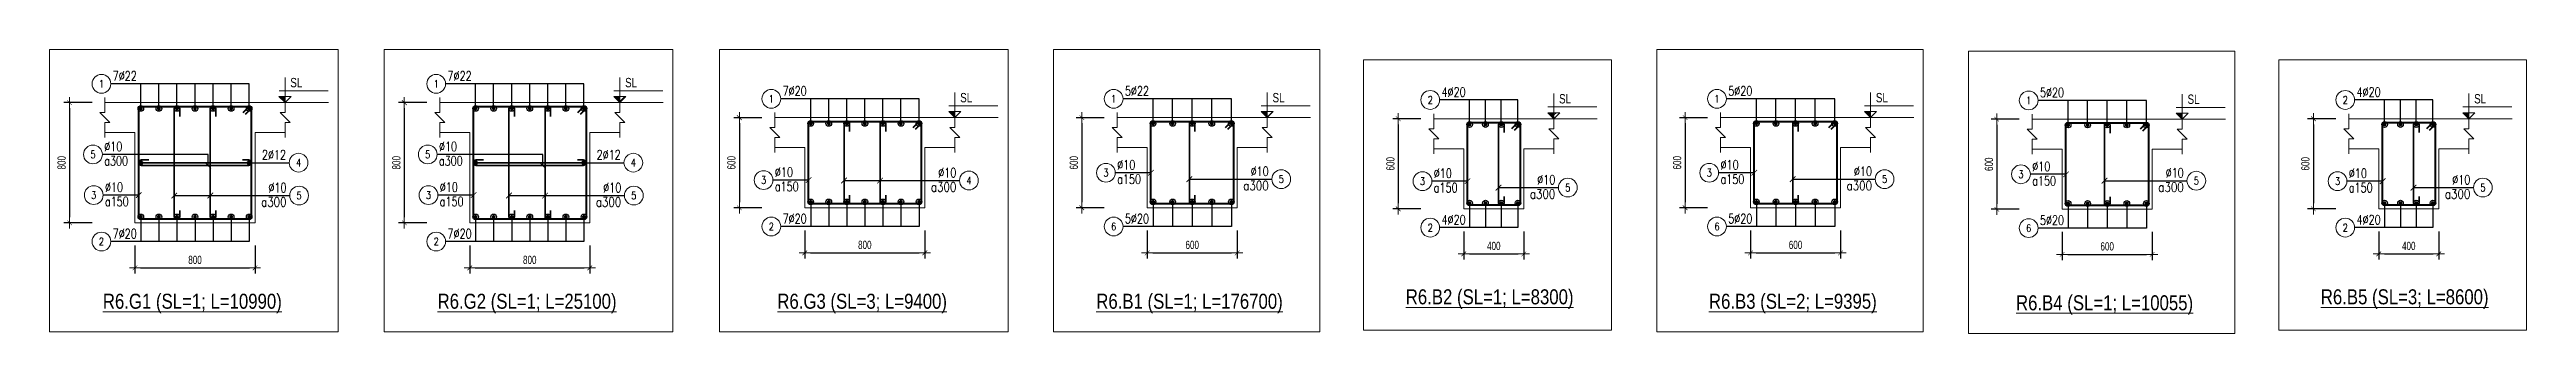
# Model space of a CAD drawing. Header units: millimetres. Extents: x -172050 to 1089997, y 452920 to 1051687.
# Drawn here: x 596697 to 613205, y 476621 to 478510 of the extents above; entities that cross this region are included whole.
import ezdxf
from ezdxf.enums import TextEntityAlignment as Align

# ---------------------------------------------------------------- set-up
doc = ezdxf.new("R2010")
doc.units = ezdxf.units.MM
doc.header["$MEASUREMENT"] = 0
doc.layers.get('Defpoints').update_dxf_attribs({"color": 151, "lineweight": 9})
for name, color, linetype, lineweight in [('NDC_S_ANNO', 7, 'Continuous', 20), ('NDC_S_CONTINUOUS', 3, 'Continuous', 20), ('NDC_S_DIM', 1, 'Continuous', 15), ('NDC_S_REBAR', 4, 'Continuous', 35), ('NDC_S_STIRRUP', 4, 'Continuous', 40), ('NDC_S_TEXT SYMBOL', 7, 'Continuous', 20), ('NDC_S_THIN LINE', 8, 'Continuous', 9), ('NDC_S_VN TEXT', 7, 'Continuous', 20)]:
    doc.layers.add(name, color=color, linetype=linetype, lineweight=lineweight)
doc.styles.add('ARIAL', font='arial.ttf', dxfattribs={"width": 0.8})
doc.styles.add('NDC_ANNO', font='', dxfattribs={"width": 0.8})
doc.styles.add('NDC_DIM', font='', dxfattribs={"width": 0.75})
doc.styles.add('NDC_EN TXT', font='romans.shx', dxfattribs={"width": 0.8})
doc.styles.get('NDC_ANNO').set_extended_font_data('Dotum')
doc.styles.get('NDC_DIM').set_extended_font_data('Dotum')
doc.dimstyles.new('NDC_dim_25', dxfattribs={"dimscale": 25, "dimtxt": 2.2, "dimasz": 1.5, "dimexe": 1.5, "dimexo": 2.5, "dimgap": 1, "dimtad": 1, "dimdec": 0, "dimzin": 0, "dimdsep": 46, "dimtxsty": 'NDC_DIM', "dimblk": 'DIMMARK', "dimcen": 0.09, "dimdle": 1.2, "dimclrd": 1, "dimclre": 1, "dimclrt": 3, "dimadec": 0, "dimazin": 0, "dimtfac": 1, "dimtdec": 0, "dimtix": 1, "dimtofl": 0, "dimtmove": 0, "dimatfit": 3, "dimfxl": 6, "dimfxlon": 1, "dimtolj": 1, "dimtzin": 0, "dimarcsym": 0})

msp = doc.modelspace()

# ---------------------------------------------------------------- blocks, each defined once
blk = doc.blocks.new('kata_block_THEP')
at = {"layer": 'NDC_S_REBAR', "color": 0}
for p, q in [((-0.5, 0), (0.5, 0)), ((-0.35, 0.35), (0.35, -0.35)), ((0.35, 0.35), (-0.35, -0.35)), ((0, 0.5), (0, -0.5))]:
    blk.add_line(p, q, dxfattribs=at)
at = {"layer": 'NDC_S_REBAR', "color": 0, "const_width": 0.0833}
blk.add_lwpolyline([(-0.5, 0, 1), (0.5, 0, 1), (-0.5, 0, 1)], format="xyb", dxfattribs=at)
blk = doc.blocks.new('DIMMARK')
at = {"layer": 'NDC_S_DIM', "color": 1}
blk.add_line((-1.5, 0), (1, 0), dxfattribs=at)
at = {"layer": 'NDC_S_DIM', "color": 2, "const_width": 0.1}
blk.add_lwpolyline([(-0.42, -0.42), (0.42, 0.42)], dxfattribs=at)
blk = doc.blocks.new('*D640')
at = {"layer": 'Defpoints', "color": 0, "transparency": 16777216}
for p in [(606192, 478050), (605686, 477450), (606192, 477450)]:
    blk.add_point(p, dxfattribs=at)
at = {"layer": 'NDC_S_DIM', "color": 1, "lineweight": -2, "transparency": 16777216}
for p, q in [((605836, 478050), (605649, 478050)), ((605686, 478012), (605686, 477487)), ((605836, 477450), (605649, 477450))]:
    blk.add_line(p, q, dxfattribs=at)
at = {"layer": 'NDC_S_DIM', "color": 1, "lineweight": -2, "transparency": 16777216, "xscale": 37.5, "yscale": 37.5, "zscale": 37.5}
for p, rotation in [((605686, 478050), 90), ((605686, 477450), 270)]:
    blk.add_blockref('DIMMARK', p, dxfattribs=dict(at, rotation=rotation))
at = {"layer": 'NDC_S_DIM', "color": 3, "transparency": 16777216, "insert": (605634, 477750), "char_height": 55, "attachment_point": 5, "rotation": 90, "style": 'NDC_DIM'}
blk.add_mtext('\\A1;600', dxfattribs=at)
blk = doc.blocks.new('*D641')
at = {"layer": 'Defpoints', "color": 0, "transparency": 16777216}
for p in [(606123, 477450), (606523, 477450), (606523, 477150)]:
    blk.add_point(p, dxfattribs=at)
at = {"layer": 'NDC_S_DIM', "color": 1, "lineweight": -2, "transparency": 16777216}
for p, q in [((606123, 477300), (606123, 477112)), ((606523, 477300), (606523, 477112)), ((606160, 477150), (606485, 477150))]:
    blk.add_line(p, q, dxfattribs=at)
at = {"layer": 'NDC_S_DIM', "color": 1, "lineweight": -2, "transparency": 16777216, "xscale": 37.5, "yscale": 37.5, "zscale": 37.5, "rotation": 180}
blk.add_blockref('DIMMARK', (606123, 477150), dxfattribs=at)
at = {"layer": 'NDC_S_DIM', "color": 1, "lineweight": -2, "transparency": 16777216, "xscale": 37.5, "yscale": 37.5, "zscale": 37.5}
blk.add_blockref('DIMMARK', (606523, 477150), dxfattribs=at)
at = {"layer": 'NDC_S_DIM', "color": 3, "transparency": 16777216, "insert": (606323, 477203), "char_height": 55, "attachment_point": 5, "style": 'NDC_DIM'}
blk.add_mtext('\\A1;400', dxfattribs=at)
blk = doc.blocks.new('kata_block_TD')
at = {"color": 6, "linetype": 'ByBlock', "lineweight": -2, "style": 'ARIAL', "width": 0.8}
blk.add_attdef('SECTDET2', text='', height=5, dxfattribs=at).set_placement((0, 7.97), align=Align.CENTER)
at = {"color": 0, "linetype": 'ByBlock', "lineweight": -2, "style": 'ARIAL', "width": 0.8}
blk.add_attdef('SECTDET1', text='', height=5, dxfattribs=at).set_placement((0, 1.47), align=Align.CENTER)
at = {"color": 3, "lineweight": 25, "style": 'ARIAL', "width": 0.8}
blk.add_attdef('SSCALE', text='', height=2.5, dxfattribs=at).set_placement((0, -4), align=Align.CENTER)
blk = doc.blocks.new('kata_block_CT')
at = {"layer": 'NDC_S_ANNO'}
blk.add_hatch(color=3, dxfattribs=at).paths.add_polyline_path([(0, 1.6), (-1.61, 1.6), (0, 0)])
at = {"layer": 'NDC_S_ANNO', "ltscale": 50}
h = blk.add_hatch(dxfattribs=at)
h.set_pattern_fill('ANSI31', color=256, scale=1.406251, style=0)
h.set_pattern_definition([(45, (0, 5e-12), (-3.157, 3.157), [])])
h.paths.add_polyline_path([(0, 1.6), (0, 0), (1.61, 1.6)])
for p, q in [((11.56, 0), (-1.64, 0)), ((-1.59, 3.14), (11.47, 3.14))]:
    blk.add_line(p, q, dxfattribs=at)
for points in [[(0, 6.69), (0, 0)], [(0, 0), (-1.61, 1.6), (0, 1.6)], [(0, 0), (1.61, 1.6), (0, 1.6)]]:
    blk.add_lwpolyline(points, dxfattribs=at)
at = {"layer": 'NDC_S_ANNO', "color": 8, "ltscale": 50}
blk.add_lwpolyline([(0, 0), (-1.61, 1.6), (0, 1.6)], dxfattribs=at)
at = {"layer": 'NDC_S_TEXT SYMBOL', "color": 3, "style": 'NDC_ANNO', "width": 0.8}
blk.add_attdef('CT', (1.41, 4.07), '', height=2.5, dxfattribs=at)
blk = doc.blocks.new('*U631')
blk.add_circle((2.5, 0), 2.5)
at = {"layer": 'NDC_S_VN TEXT', "color": 3, "style": 'NDC_EN TXT'}
for tag, width, p in [('DK2', 0.75, (-0.85, 0.85)), ('KC2', 0.8, (-0.85, -2.97))]:
    blk.add_attdef(tag, text='', height=2.5, dxfattribs=dict(at, width=width)).set_placement(p, align=Align.RIGHT)
at = {"layer": 'NDC_S_VN TEXT', "color": 7, "style": 'NDC_EN TXT', "width": 0.8}
blk.add_attdef('SH3', text='', height=2, dxfattribs=at).set_placement((2.5, 0), align=Align.MIDDLE)
blk = doc.blocks.new('*U296')
blk.add_circle((-2.5, 0), 2.5)
at = {"layer": 'NDC_S_VN TEXT', "color": 7, "style": 'NDC_EN TXT', "width": 0.8}
blk.add_attdef('SH2', text='', height=2, dxfattribs=at).set_placement((-2.5, 0), align=Align.MIDDLE)
at = {"layer": 'NDC_S_VN TEXT', "color": 3, "style": 'NDC_EN TXT', "width": 0.75}
for tag, p in [('DK1', (0.5, 0.85)), ('KC1', (0.5, -2.97))]:
    blk.add_attdef(tag, p, '', height=2.5, dxfattribs=at)
blk = doc.blocks.new('*U298')
blk.add_circle((-2.5, 0), 2.5)
at = {"layer": 'NDC_S_VN TEXT', "color": 7, "style": 'NDC_EN TXT', "width": 0.8}
blk.add_attdef('SH2', text='', height=2, dxfattribs=at).set_placement((-2.5, 0), align=Align.MIDDLE)
at = {"layer": 'NDC_S_VN TEXT', "color": 3, "style": 'NDC_EN TXT', "width": 0.75}
blk.add_attdef('DK1', (0.5, 0.85), '', height=2.5, dxfattribs=at)
blk = doc.blocks.new('*D642')
at = {"layer": 'Defpoints', "color": 0, "transparency": 16777216}
for p in [(604013, 477457), (604613, 477457), (604613, 477157)]:
    blk.add_point(p, dxfattribs=at)
at = {"layer": 'NDC_S_DIM', "color": 1, "lineweight": -2, "transparency": 16777216}
for p, q in [((604013, 477307), (604013, 477120)), ((604613, 477307), (604613, 477120)), ((604050, 477157), (604575, 477157))]:
    blk.add_line(p, q, dxfattribs=at)
at = {"layer": 'NDC_S_DIM', "color": 1, "lineweight": -2, "transparency": 16777216, "xscale": 37.5, "yscale": 37.5, "zscale": 37.5, "rotation": 180}
blk.add_blockref('DIMMARK', (604013, 477157), dxfattribs=at)
at = {"layer": 'NDC_S_DIM', "color": 1, "lineweight": -2, "transparency": 16777216, "xscale": 37.5, "yscale": 37.5, "zscale": 37.5}
blk.add_blockref('DIMMARK', (604613, 477157), dxfattribs=at)
at = {"layer": 'NDC_S_DIM', "color": 3, "transparency": 16777216, "insert": (604313, 477210), "char_height": 55, "attachment_point": 5, "style": 'NDC_DIM'}
blk.add_mtext('\\A1;600', dxfattribs=at)
blk = doc.blocks.new('*D643')
at = {"layer": 'Defpoints', "color": 0, "transparency": 16777216}
for p in [(604083, 478057), (603577, 477457), (604083, 477457)]:
    blk.add_point(p, dxfattribs=at)
at = {"layer": 'NDC_S_DIM', "color": 1, "lineweight": -2, "transparency": 16777216}
for p, q in [((603727, 478057), (603539, 478057)), ((603577, 478020), (603577, 477495)), ((603727, 477457), (603539, 477457))]:
    blk.add_line(p, q, dxfattribs=at)
at = {"layer": 'NDC_S_DIM', "color": 1, "lineweight": -2, "transparency": 16777216, "xscale": 37.5, "yscale": 37.5, "zscale": 37.5}
for p, rotation in [((603577, 478057), 90), ((603577, 477457), 270)]:
    blk.add_blockref('DIMMARK', p, dxfattribs=dict(at, rotation=rotation))
at = {"layer": 'NDC_S_DIM', "color": 3, "transparency": 16777216, "insert": (603524, 477757), "char_height": 55, "attachment_point": 5, "rotation": 90, "style": 'NDC_DIM'}
blk.add_mtext('\\A1;600', dxfattribs=at)
blk = doc.blocks.new('*D1035')
at = {"layer": 'Defpoints', "color": 0, "transparency": 16777216}
for p in [(599498, 477357), (600298, 477357), (600298, 477057)]:
    blk.add_point(p, dxfattribs=at)
at = {"layer": 'NDC_S_DIM', "color": 1, "lineweight": -2, "transparency": 16777216}
for p, q in [((599498, 477207), (599498, 477020)), ((600298, 477207), (600298, 477020)), ((599535, 477057), (600260, 477057))]:
    blk.add_line(p, q, dxfattribs=at)
at = {"layer": 'NDC_S_DIM', "color": 1, "lineweight": -2, "transparency": 16777216, "xscale": 37.5, "yscale": 37.5, "zscale": 37.5, "rotation": 180}
blk.add_blockref('DIMMARK', (599498, 477057), dxfattribs=at)
at = {"layer": 'NDC_S_DIM', "color": 1, "lineweight": -2, "transparency": 16777216, "xscale": 37.5, "yscale": 37.5, "zscale": 37.5}
blk.add_blockref('DIMMARK', (600298, 477057), dxfattribs=at)
at = {"layer": 'NDC_S_DIM', "color": 3, "transparency": 16777216, "insert": (599898, 477110), "char_height": 55, "attachment_point": 5, "style": 'NDC_DIM'}
blk.add_mtext('\\A1;800', dxfattribs=at)
blk = doc.blocks.new('*D1036')
at = {"layer": 'Defpoints', "color": 0, "transparency": 16777216}
for p in [(599643, 478157), (599062, 477357), (599643, 477357)]:
    blk.add_point(p, dxfattribs=at)
at = {"layer": 'NDC_S_DIM', "color": 1, "lineweight": -2, "transparency": 16777216}
for p, q in [((599212, 478157), (599024, 478157)), ((599062, 478120), (599062, 477395)), ((599212, 477357), (599024, 477357))]:
    blk.add_line(p, q, dxfattribs=at)
at = {"layer": 'NDC_S_DIM', "color": 1, "lineweight": -2, "transparency": 16777216, "xscale": 37.5, "yscale": 37.5, "zscale": 37.5}
for p, rotation in [((599062, 478157), 90), ((599062, 477357), 270)]:
    blk.add_blockref('DIMMARK', p, dxfattribs=dict(at, rotation=rotation))
at = {"layer": 'NDC_S_DIM', "color": 3, "transparency": 16777216, "insert": (599009, 477757), "char_height": 55, "attachment_point": 5, "rotation": 90, "style": 'NDC_DIM'}
blk.add_mtext('\\A1;800', dxfattribs=at)
blk = doc.blocks.new('*U297')
blk.add_circle((2.5, 0), 2.5)
at = {"layer": 'NDC_S_VN TEXT', "color": 3, "style": 'NDC_EN TXT', "width": 0.75}
blk.add_attdef('DK2', text='', height=2.5, dxfattribs=at).set_placement((-0.85, 0.85), align=Align.RIGHT)
at = {"layer": 'NDC_S_VN TEXT', "color": 7, "style": 'NDC_EN TXT', "width": 0.8}
blk.add_attdef('SH3', text='', height=2, dxfattribs=at).set_placement((2.5, 0), align=Align.MIDDLE)
blk = doc.blocks.new('*D1037')
at = {"layer": 'Defpoints', "color": 0, "transparency": 16777216}
for p in [(597267, 477357), (598067, 477357), (598067, 477057)]:
    blk.add_point(p, dxfattribs=at)
at = {"layer": 'NDC_S_DIM', "color": 1, "lineweight": -2, "transparency": 16777216}
for p, q in [((597267, 477207), (597267, 477020)), ((598067, 477207), (598067, 477020)), ((597304, 477057), (598029, 477057))]:
    blk.add_line(p, q, dxfattribs=at)
at = {"layer": 'NDC_S_DIM', "color": 1, "lineweight": -2, "transparency": 16777216, "xscale": 37.5, "yscale": 37.5, "zscale": 37.5, "rotation": 180}
blk.add_blockref('DIMMARK', (597267, 477057), dxfattribs=at)
at = {"layer": 'NDC_S_DIM', "color": 1, "lineweight": -2, "transparency": 16777216, "xscale": 37.5, "yscale": 37.5, "zscale": 37.5}
blk.add_blockref('DIMMARK', (598067, 477057), dxfattribs=at)
at = {"layer": 'NDC_S_DIM', "color": 3, "transparency": 16777216, "insert": (597667, 477110), "char_height": 55, "attachment_point": 5, "style": 'NDC_DIM'}
blk.add_mtext('\\A1;800', dxfattribs=at)
blk = doc.blocks.new('*D1038')
at = {"layer": 'Defpoints', "color": 0, "transparency": 16777216}
for p in [(597412, 478157), (596831, 477357), (597412, 477357)]:
    blk.add_point(p, dxfattribs=at)
at = {"layer": 'NDC_S_DIM', "color": 1, "lineweight": -2, "transparency": 16777216}
for p, q in [((596981, 478157), (596793, 478157)), ((596831, 478120), (596831, 477395)), ((596981, 477357), (596793, 477357))]:
    blk.add_line(p, q, dxfattribs=at)
at = {"layer": 'NDC_S_DIM', "color": 1, "lineweight": -2, "transparency": 16777216, "xscale": 37.5, "yscale": 37.5, "zscale": 37.5}
for p, rotation in [((596831, 478157), 90), ((596831, 477357), 270)]:
    blk.add_blockref('DIMMARK', p, dxfattribs=dict(at, rotation=rotation))
at = {"layer": 'NDC_S_DIM', "color": 3, "transparency": 16777216, "insert": (596778, 477757), "char_height": 55, "attachment_point": 5, "rotation": 90, "style": 'NDC_DIM'}
blk.add_mtext('\\A1;800', dxfattribs=at)
blk = doc.blocks.new('*D1039')
at = {"layer": 'Defpoints', "color": 0, "transparency": 16777216}
for p in [(601731, 477457), (602531, 477457), (602531, 477157)]:
    blk.add_point(p, dxfattribs=at)
at = {"layer": 'NDC_S_DIM', "color": 1, "lineweight": -2, "transparency": 16777216}
for p, q in [((601731, 477307), (601731, 477120)), ((602531, 477307), (602531, 477120)), ((601769, 477157), (602494, 477157))]:
    blk.add_line(p, q, dxfattribs=at)
at = {"layer": 'NDC_S_DIM', "color": 1, "lineweight": -2, "transparency": 16777216, "xscale": 37.5, "yscale": 37.5, "zscale": 37.5, "rotation": 180}
blk.add_blockref('DIMMARK', (601731, 477157), dxfattribs=at)
at = {"layer": 'NDC_S_DIM', "color": 1, "lineweight": -2, "transparency": 16777216, "xscale": 37.5, "yscale": 37.5, "zscale": 37.5}
blk.add_blockref('DIMMARK', (602531, 477157), dxfattribs=at)
at = {"layer": 'NDC_S_DIM', "color": 3, "transparency": 16777216, "insert": (602131, 477210), "char_height": 55, "attachment_point": 5, "style": 'NDC_DIM'}
blk.add_mtext('\\A1;800', dxfattribs=at)
blk = doc.blocks.new('*D1040')
at = {"layer": 'Defpoints', "color": 0, "transparency": 16777216}
for p in [(601876, 478057), (601295, 477457), (601876, 477457)]:
    blk.add_point(p, dxfattribs=at)
at = {"layer": 'NDC_S_DIM', "color": 1, "lineweight": -2, "transparency": 16777216}
for p, q in [((601445, 478057), (601257, 478057)), ((601295, 478020), (601295, 477495)), ((601445, 477457), (601257, 477457))]:
    blk.add_line(p, q, dxfattribs=at)
at = {"layer": 'NDC_S_DIM', "color": 1, "lineweight": -2, "transparency": 16777216, "xscale": 37.5, "yscale": 37.5, "zscale": 37.5}
for p, rotation in [((601295, 478057), 90), ((601295, 477457), 270)]:
    blk.add_blockref('DIMMARK', p, dxfattribs=dict(at, rotation=rotation))
at = {"layer": 'NDC_S_DIM', "color": 3, "transparency": 16777216, "insert": (601242, 477757), "char_height": 55, "attachment_point": 5, "rotation": 90, "style": 'NDC_DIM'}
blk.add_mtext('\\A1;600', dxfattribs=at)
blk = doc.blocks.new('*D1041')
at = {"layer": 'Defpoints', "color": 0, "transparency": 16777216}
for p in [(608034, 477457), (608634, 477457), (608634, 477157)]:
    blk.add_point(p, dxfattribs=at)
at = {"layer": 'NDC_S_DIM', "color": 1, "lineweight": -2, "transparency": 16777216}
for p, q in [((608034, 477307), (608034, 477120)), ((608634, 477307), (608634, 477120)), ((608071, 477157), (608596, 477157))]:
    blk.add_line(p, q, dxfattribs=at)
at = {"layer": 'NDC_S_DIM', "color": 1, "lineweight": -2, "transparency": 16777216, "xscale": 37.5, "yscale": 37.5, "zscale": 37.5, "rotation": 180}
blk.add_blockref('DIMMARK', (608034, 477157), dxfattribs=at)
at = {"layer": 'NDC_S_DIM', "color": 1, "lineweight": -2, "transparency": 16777216, "xscale": 37.5, "yscale": 37.5, "zscale": 37.5}
blk.add_blockref('DIMMARK', (608634, 477157), dxfattribs=at)
at = {"layer": 'NDC_S_DIM', "color": 3, "transparency": 16777216, "insert": (608334, 477210), "char_height": 55, "attachment_point": 5, "style": 'NDC_DIM'}
blk.add_mtext('\\A1;600', dxfattribs=at)
blk = doc.blocks.new('*D1042')
at = {"layer": 'Defpoints', "color": 0, "transparency": 16777216}
for p in [(608104, 478057), (607598, 477457), (608104, 477457)]:
    blk.add_point(p, dxfattribs=at)
at = {"layer": 'NDC_S_DIM', "color": 1, "lineweight": -2, "transparency": 16777216}
for p, q in [((607748, 478057), (607560, 478057)), ((607598, 478020), (607598, 477495)), ((607748, 477457), (607560, 477457))]:
    blk.add_line(p, q, dxfattribs=at)
at = {"layer": 'NDC_S_DIM', "color": 1, "lineweight": -2, "transparency": 16777216, "xscale": 37.5, "yscale": 37.5, "zscale": 37.5}
for p, rotation in [((607598, 478057), 90), ((607598, 477457), 270)]:
    blk.add_blockref('DIMMARK', p, dxfattribs=dict(at, rotation=rotation))
at = {"layer": 'NDC_S_DIM', "color": 3, "transparency": 16777216, "insert": (607545, 477757), "char_height": 55, "attachment_point": 5, "rotation": 90, "style": 'NDC_DIM'}
blk.add_mtext('\\A1;600', dxfattribs=at)
blk = doc.blocks.new('*D1043')
at = {"layer": 'Defpoints', "color": 0, "transparency": 16777216}
for p in [(610111, 477447), (610711, 477447), (610711, 477147)]:
    blk.add_point(p, dxfattribs=at)
at = {"layer": 'NDC_S_DIM', "color": 1, "lineweight": -2, "transparency": 16777216}
for p, q in [((610111, 477297), (610111, 477109)), ((610711, 477297), (610711, 477109)), ((610149, 477147), (610674, 477147))]:
    blk.add_line(p, q, dxfattribs=at)
at = {"layer": 'NDC_S_DIM', "color": 1, "lineweight": -2, "transparency": 16777216, "xscale": 37.5, "yscale": 37.5, "zscale": 37.5, "rotation": 180}
blk.add_blockref('DIMMARK', (610111, 477147), dxfattribs=at)
at = {"layer": 'NDC_S_DIM', "color": 1, "lineweight": -2, "transparency": 16777216, "xscale": 37.5, "yscale": 37.5, "zscale": 37.5}
blk.add_blockref('DIMMARK', (610711, 477147), dxfattribs=at)
at = {"layer": 'NDC_S_DIM', "color": 3, "transparency": 16777216, "insert": (610411, 477200), "char_height": 55, "attachment_point": 5, "style": 'NDC_DIM'}
blk.add_mtext('\\A1;600', dxfattribs=at)
blk = doc.blocks.new('*D1044')
at = {"layer": 'Defpoints', "color": 0, "transparency": 16777216}
for p in [(610181, 478047), (609675, 477447), (610181, 477447)]:
    blk.add_point(p, dxfattribs=at)
at = {"layer": 'NDC_S_DIM', "color": 1, "lineweight": -2, "transparency": 16777216}
for p, q in [((609825, 478047), (609638, 478047)), ((609675, 478009), (609675, 477484)), ((609825, 477447), (609638, 477447))]:
    blk.add_line(p, q, dxfattribs=at)
at = {"layer": 'NDC_S_DIM', "color": 1, "lineweight": -2, "transparency": 16777216, "xscale": 37.5, "yscale": 37.5, "zscale": 37.5}
for p, rotation in [((609675, 478047), 90), ((609675, 477447), 270)]:
    blk.add_blockref('DIMMARK', p, dxfattribs=dict(at, rotation=rotation))
at = {"layer": 'NDC_S_DIM', "color": 3, "transparency": 16777216, "insert": (609623, 477747), "char_height": 55, "attachment_point": 5, "rotation": 90, "style": 'NDC_DIM'}
blk.add_mtext('\\A1;600', dxfattribs=at)
blk = doc.blocks.new('*D1045')
at = {"layer": 'Defpoints', "color": 0, "transparency": 16777216}
for p in [(612291, 478050), (611785, 477450), (612291, 477450)]:
    blk.add_point(p, dxfattribs=at)
at = {"layer": 'NDC_S_DIM', "color": 1, "lineweight": -2, "transparency": 16777216}
for p, q in [((611935, 478050), (611747, 478050)), ((611785, 478012), (611785, 477487)), ((611935, 477450), (611747, 477450))]:
    blk.add_line(p, q, dxfattribs=at)
at = {"layer": 'NDC_S_DIM', "color": 1, "lineweight": -2, "transparency": 16777216, "xscale": 37.5, "yscale": 37.5, "zscale": 37.5}
for p, rotation in [((611785, 478050), 90), ((611785, 477450), 270)]:
    blk.add_blockref('DIMMARK', p, dxfattribs=dict(at, rotation=rotation))
at = {"layer": 'NDC_S_DIM', "color": 3, "transparency": 16777216, "insert": (611732, 477750), "char_height": 55, "attachment_point": 5, "rotation": 90, "style": 'NDC_DIM'}
blk.add_mtext('\\A1;600', dxfattribs=at)
blk = doc.blocks.new('*D1046')
at = {"layer": 'Defpoints', "color": 0, "transparency": 16777216}
for p in [(612221, 477450), (612621, 477450), (612621, 477150)]:
    blk.add_point(p, dxfattribs=at)
at = {"layer": 'NDC_S_DIM', "color": 1, "lineweight": -2, "transparency": 16777216}
for p, q in [((612221, 477300), (612221, 477112)), ((612621, 477300), (612621, 477112)), ((612259, 477150), (612584, 477150))]:
    blk.add_line(p, q, dxfattribs=at)
at = {"layer": 'NDC_S_DIM', "color": 1, "lineweight": -2, "transparency": 16777216, "xscale": 37.5, "yscale": 37.5, "zscale": 37.5, "rotation": 180}
blk.add_blockref('DIMMARK', (612221, 477150), dxfattribs=at)
at = {"layer": 'NDC_S_DIM', "color": 1, "lineweight": -2, "transparency": 16777216, "xscale": 37.5, "yscale": 37.5, "zscale": 37.5}
blk.add_blockref('DIMMARK', (612621, 477150), dxfattribs=at)
at = {"layer": 'NDC_S_DIM', "color": 3, "transparency": 16777216, "insert": (612421, 477203), "char_height": 55, "attachment_point": 5, "style": 'NDC_DIM'}
blk.add_mtext('\\A1;400', dxfattribs=at)

# ---------------------------------------------------------------- dimensions: what is measured, and where the dimension line sits
at = {"layer": 'NDC_S_DIM'}
for base, p1, p2, picture, middle in [((596830.6, 477357.4), (597411.6, 478157.4), (597411.6, 477357.4), '*D1038', (596778.1, 477757.4)), ((599061.6, 477357.4), (599642.6, 478157.4), (599642.6, 477357.4), '*D1036', (599009.1, 477757.4)), ((601294.9, 477457.4), (601875.9, 478057.4), (601875.9, 477457.4), '*D1040', (601242.4, 477757.4)), ((603576.6, 477457.4), (604082.6, 478057.4), (604082.6, 477457.4), '*D643', (603524.1, 477757.4)), ((605686.5, 477450), (606192.5, 478050), (606192.5, 477450), '*D640', (605634, 477750)), ((607597.6, 477457.4), (608103.6, 478057.4), (608103.6, 477457.4), '*D1042', (607545, 477757.4)), ((609675.1, 477447), (610181.1, 478047), (610181.1, 477447), '*D1044', (609622.5, 477747)), ((611785, 477450), (612291, 478050), (612291, 477450), '*D1045', (611732.4, 477750))]:
    dim = msp.add_linear_dim(base=base, p1=p1, p2=p2, angle=270, dimstyle='NDC_dim_25', dxfattribs=at)
    dim.commit()
    dim.dimension.update_dxf_attribs({"geometry": picture, "text_midpoint": middle})
for base, p1, p2, picture, middle in [((602531.3, 477157.4), (601731.3, 477457.4), (602531.3, 477457.4), '*D1039', (602131.3, 477209.9)), ((604612.9, 477157.4), (604012.9, 477457.4), (604612.9, 477457.4), '*D642', (604312.9, 477209.9)), ((606522.8, 477150), (606122.8, 477450), (606522.8, 477450), '*D641', (606322.8, 477202.5)), ((608633.9, 477157.4), (608033.9, 477457.4), (608633.9, 477457.4), '*D1041', (608333.9, 477209.9)), ((610711.4, 477147), (610111.4, 477447), (610711.4, 477447), '*D1043', (610411.4, 477199.5)), ((612621.3, 477150), (612221.3, 477450), (612621.3, 477450), '*D1046', (612421.3, 477202.5)), ((598066.9, 477057.4), (597266.9, 477357.4), (598066.9, 477357.4), '*D1037', (597666.9, 477109.9)), ((600298, 477057.4), (599498, 477357.4), (600298, 477357.4), '*D1035', (599898, 477109.9))]:
    dim = msp.add_linear_dim(base=base, p1=p1, p2=p2, dimstyle='NDC_dim_25', dxfattribs=at)
    dim.commit()
    dim.dimension.update_dxf_attribs({"geometry": picture, "text_midpoint": middle})

# ---------------------------------------------------------------- linework, layer by layer
at = {"layer": 'Defpoints'}
for points in [[(596697.4, 478510.2), (598621.6, 478510.2), (598621.6, 476631.4), (596697.4, 476631.4)], [(598928.4, 478510.2), (600852.6, 478510.2), (600852.6, 476631.4), (598928.4, 476631.4)], [(601161.7, 478510.2), (603085.9, 478510.2), (603085.9, 476631.4), (601161.7, 476631.4)], [(603389.2, 478510.2), (605163.4, 478510.2), (605163.4, 476631.4), (603389.2, 476631.4)], [(605455.4, 478442.5), (607106.9, 478442.5), (607106.9, 476641.8), (605455.4, 476641.8)], [(607410.2, 478510.2), (609184.4, 478510.2), (609184.4, 476631.4), (607410.2, 476631.4)], [(609487.7, 478499.8), (611261.9, 478499.8), (611261.9, 476621), (609487.7, 476621)], [(611553.9, 478442.5), (613205.3, 478442.5), (613205.3, 476641.8), (611553.9, 476641.8)]]:
    msp.add_lwpolyline(points, close=True, dxfattribs=at)
at = {"layer": 'NDC_S_CONTINUOUS'}
for points in [[(597066.9, 478157.4), (597266.9, 478157.4), (597266.9, 478157.4), (598066.9, 478157.4), (598066.9, 478157.4), (598266.9, 478157.4)], [(599298, 478157.4), (599498, 478157.4), (599498, 478157.4), (600298, 478157.4), (600298, 478157.4), (600498, 478157.4)], [(597066.9, 477957.4), (597266.9, 477957.4), (597266.9, 477357.4), (598066.9, 477357.4), (598066.9, 477957.4), (598266.9, 477957.4)], [(599298, 477957.4), (599498, 477957.4), (599498, 477357.4), (600298, 477357.4), (600298, 477957.4), (600498, 477957.4)], [(601531.3, 478057.4), (601731.3, 478057.4), (601731.3, 478057.4), (602531.3, 478057.4), (602531.3, 478057.4), (602731.3, 478057.4)], [(603812.9, 478057.4), (604012.9, 478057.4), (604012.9, 478057.4), (604612.9, 478057.4), (604612.9, 478057.4), (604812.9, 478057.4)], [(605922.8, 478050), (606122.8, 478050), (606122.8, 478050), (606522.8, 478050), (606522.8, 478050), (606722.8, 478050)], [(607833.9, 478057.4), (608033.9, 478057.4), (608033.9, 478057.4), (608633.9, 478057.4), (608633.9, 478057.4), (608833.9, 478057.4)], [(609911.4, 478047), (610111.4, 478047), (610111.4, 478047), (610711.4, 478047), (610711.4, 478047), (610911.4, 478047)], [(612021.3, 478050), (612221.3, 478050), (612221.3, 478050), (612621.3, 478050), (612621.3, 478050), (612821.3, 478050)], [(601531.3, 477857.4), (601731.3, 477857.4), (601731.3, 477457.4), (602531.3, 477457.4), (602531.3, 477857.4), (602731.3, 477857.4)], [(603812.9, 477857.4), (604012.9, 477857.4), (604012.9, 477457.4), (604612.9, 477457.4), (604612.9, 477857.4), (604812.9, 477857.4)], [(605922.8, 477850), (606122.8, 477850), (606122.8, 477450), (606522.8, 477450), (606522.8, 477850), (606722.8, 477850)], [(607833.9, 477857.4), (608033.9, 477857.4), (608033.9, 477457.4), (608633.9, 477457.4), (608633.9, 477857.4), (608833.9, 477857.4)], [(609911.4, 477847), (610111.4, 477847), (610111.4, 477447), (610711.4, 477447), (610711.4, 477847), (610911.4, 477847)], [(612021.3, 477850), (612221.3, 477850), (612221.3, 477450), (612621.3, 477450), (612621.3, 477850), (612821.3, 477850)]]:
    msp.add_lwpolyline(points, dxfattribs=at)
at = {"layer": 'NDC_S_REBAR'}
for points in [[(597565, 478065), (597565, 478114, 1), (597528.2, 478114), (597528.2, 477400.8, 1), (597565, 477400.8), (597565, 477440.1, -0.4142136)], [(597805.7, 478065), (597805.7, 478114, 1), (597768.8, 478114), (597768.8, 477400.8, 1), (597805.7, 477400.8), (597805.7, 477440.1, -0.4142136)], [(599796.1, 478065), (599796.1, 478114, 1), (599759.2, 478114), (599759.2, 477400.8, 1), (599796.1, 477400.8), (599796.1, 477440.1, -0.4142136)], [(600036.7, 478065), (600036.7, 478114, 1), (599999.9, 478114), (599999.9, 477400.8, 1), (600036.7, 477400.8), (600036.7, 477440.1, -0.4142136)], [(602029.4, 477965), (602029.4, 478014, 1), (601992.5, 478014), (601992.5, 477500.8, 1), (602029.4, 477500.8), (602029.4, 477540.1, -0.4142136)], [(602270, 477965), (602270, 478014, 1), (602233.2, 478014), (602233.2, 477500.8, 1), (602270, 477500.8), (602270, 477540.1, -0.4142136)], [(604331.4, 477965), (604331.4, 478014, 1), (604294.5, 478014), (604294.5, 477500.8, 1), (604331.4, 477500.8), (604331.4, 477540.1, -0.4142136)], [(606391.3, 477957.6), (606391.3, 478006.6, 1), (606354.4, 478006.6), (606354.4, 477493.4, 1), (606391.3, 477493.4), (606391.3, 477532.7, -0.4142136)], [(608352.3, 477965), (608352.3, 478014, 1), (608315.5, 478014), (608315.5, 477500.8, 1), (608352.3, 477500.8), (608352.3, 477540.1, -0.4142136)], [(610429.8, 477954.6), (610429.8, 478003.6, 1), (610393, 478003.6), (610393, 477490.4, 1), (610429.8, 477490.4), (610429.8, 477529.7, -0.4142136)], [(612489.7, 477957.6), (612489.7, 478006.6, 1), (612452.9, 478006.6), (612452.9, 477493.4, 1), (612489.7, 477493.4), (612489.7, 477532.7, -0.4142136)], [(597359.3, 477775.8), (597310.4, 477775.8, 1), (597310.4, 477739), (598023.5, 477739, 1), (598023.5, 477775.8), (597984.3, 477775.8, -0.4142136)], [(599590.3, 477775.8), (599541.4, 477775.8, 1), (599541.4, 477739), (600254.5, 477739, 1), (600254.5, 477775.8), (600215.3, 477775.8, -0.4142136)]]:
    msp.add_lwpolyline(points, format="xyb", dxfattribs=at)
at = {"layer": 'NDC_S_STIRRUP'}
for points in [[(597987.9, 478092.4), (598027.9, 478132.4, -0.4142136), (598041.9, 478118.4), (598041.9, 477396.4, -0.4142136), (598027.9, 477382.4), (597305.9, 477382.4, -0.4142136), (597291.9, 477396.4), (597291.9, 478118.4, -0.4142136), (597305.9, 478132.4), (598027.9, 478132.4, -0.4142136), (598041.9, 478118.4), (598001.9, 478078.4)], [(600219, 478092.4), (600259, 478132.4, -0.4142136), (600273, 478118.4), (600273, 477396.4, -0.4142136), (600259, 477382.4), (599537, 477382.4, -0.4142136), (599523, 477396.4), (599523, 478118.4, -0.4142136), (599537, 478132.4), (600259, 478132.4, -0.4142136), (600273, 478118.4), (600233, 478078.4)], [(602452.3, 477992.4), (602492.3, 478032.4, -0.4142136), (602506.3, 478018.4), (602506.3, 477496.4, -0.4142136), (602492.3, 477482.4), (601770.3, 477482.4, -0.4142136), (601756.3, 477496.4), (601756.3, 478018.4, -0.4142136), (601770.3, 478032.4), (602492.3, 478032.4, -0.4142136), (602506.3, 478018.4), (602466.3, 477978.4)], [(604533.9, 477992.4), (604573.9, 478032.4, -0.4142136), (604587.9, 478018.4), (604587.9, 477496.4, -0.4142136), (604573.9, 477482.4), (604051.9, 477482.4, -0.4142136), (604037.9, 477496.4), (604037.9, 478018.4, -0.4142136), (604051.9, 478032.4), (604573.9, 478032.4, -0.4142136), (604587.9, 478018.4), (604547.9, 477978.4)], [(606443.8, 477985), (606483.8, 478025, -0.4142136), (606497.8, 478011), (606497.8, 477489, -0.4142136), (606483.8, 477475), (606161.8, 477475, -0.4142136), (606147.8, 477489), (606147.8, 478011, -0.4142136), (606161.8, 478025), (606483.8, 478025, -0.4142136), (606497.8, 478011), (606457.8, 477971)], [(608554.9, 477992.4), (608594.9, 478032.4, -0.4142136), (608608.9, 478018.4), (608608.9, 477496.4, -0.4142136), (608594.9, 477482.4), (608072.9, 477482.4, -0.4142136), (608058.9, 477496.4), (608058.9, 478018.4, -0.4142136), (608072.9, 478032.4), (608594.9, 478032.4, -0.4142136), (608608.9, 478018.4), (608568.9, 477978.4)], [(610632.4, 477982), (610672.4, 478022, -0.4142136), (610686.4, 478008), (610686.4, 477486, -0.4142136), (610672.4, 477472), (610150.4, 477472, -0.4142136), (610136.4, 477486), (610136.4, 478008, -0.4142136), (610150.4, 478022), (610672.4, 478022, -0.4142136), (610686.4, 478008), (610646.4, 477968)], [(612542.3, 477985), (612582.3, 478025, -0.4142136), (612596.3, 478011), (612596.3, 477489, -0.4142136), (612582.3, 477475), (612260.3, 477475, -0.4142136), (612246.3, 477489), (612246.3, 478011, -0.4142136), (612260.3, 478025), (612582.3, 478025, -0.4142136), (612596.3, 478011), (612556.3, 477971)]]:
    msp.add_lwpolyline(points, format="xyb", dxfattribs=at)
at = {"layer": 'NDC_S_THIN LINE'}
for points in [[(597066.9, 477924.1), (597066.9, 478024.1), (597100.3, 478024.1), (597033.6, 478090.7), (597066.9, 478090.7), (597066.9, 478190.7)], [(598266.9, 477924.1), (598266.9, 478024.1), (598300.3, 478024.1), (598233.6, 478090.7), (598266.9, 478090.7), (598266.9, 478190.7)], [(599298, 477924.1), (599298, 478024.1), (599331.3, 478024.1), (599264.6, 478090.7), (599298, 478090.7), (599298, 478190.7)], [(600498, 477924.1), (600498, 478024.1), (600531.3, 478024.1), (600464.6, 478090.7), (600498, 478090.7), (600498, 478190.7)], [(601531.3, 477824.1), (601531.3, 477924.1), (601564.6, 477924.1), (601497.9, 477990.7), (601531.3, 477990.7), (601531.3, 478090.7)], [(602731.3, 477824.1), (602731.3, 477924.1), (602764.6, 477924.1), (602697.9, 477990.7), (602731.3, 477990.7), (602731.3, 478090.7)], [(603812.9, 477824.1), (603812.9, 477924.1), (603846.3, 477924.1), (603779.6, 477990.7), (603812.9, 477990.7), (603812.9, 478090.7)], [(604812.9, 477824.1), (604812.9, 477924.1), (604846.3, 477924.1), (604779.6, 477990.7), (604812.9, 477990.7), (604812.9, 478090.7)], [(605922.8, 477816.7), (605922.8, 477916.7), (605956.2, 477916.7), (605889.5, 477983.3), (605922.8, 477983.3), (605922.8, 478083.3)], [(606722.8, 477816.7), (606722.8, 477916.7), (606756.2, 477916.7), (606689.5, 477983.3), (606722.8, 477983.3), (606722.8, 478083.3)], [(607833.9, 477824.1), (607833.9, 477924.1), (607867.2, 477924.1), (607800.6, 477990.7), (607833.9, 477990.7), (607833.9, 478090.7)], [(608833.9, 477824.1), (608833.9, 477924.1), (608867.2, 477924.1), (608800.6, 477990.7), (608833.9, 477990.7), (608833.9, 478090.7)], [(609911.4, 477813.7), (609911.4, 477913.7), (609944.7, 477913.7), (609878.1, 477980.3), (609911.4, 477980.3), (609911.4, 478080.3)], [(610911.4, 477813.7), (610911.4, 477913.7), (610944.7, 477913.7), (610878.1, 477980.3), (610911.4, 477980.3), (610911.4, 478080.3)], [(612021.3, 477816.7), (612021.3, 477916.7), (612054.6, 477916.7), (611988, 477983.3), (612021.3, 477983.3), (612021.3, 478083.3)], [(612821.3, 477816.7), (612821.3, 477916.7), (612854.6, 477916.7), (612788, 477983.3), (612821.3, 477983.3), (612821.3, 478083.3)]]:
    msp.add_lwpolyline(points, dxfattribs=at)

# ---------------------------------------------------------------- block references
at = {"layer": 'NDC_S_REBAR', "color": 3, "xscale": 22, "yscale": 22, "zscale": 22}
for p in [(597305.9, 478118.4), (599537, 478118.4), (601770.3, 478018.4), (604051.9, 478018.4), (606161.8, 478011), (608072.9, 478018.4), (610150.4, 478008), (612260.3, 478011), (597305.9, 477757.4), (599537, 477757.4), (601770.3, 477496.4), (604051.9, 477496.4), (606161.8, 477489), (608072.9, 477496.4), (610150.4, 477486), (612260.3, 477489), (597305.9, 477396.4), (599537, 477396.4)]:
    msp.add_blockref('kata_block_THEP', p, dxfattribs=at)
at = {"layer": 'NDC_S_REBAR', "xscale": -22, "yscale": 22, "zscale": 22, "rotation": 180}
for p in [(597426.3, 478118.4), (597546.6, 478118.4), (597666.9, 478118.4), (597787.3, 478118.4), (597907.6, 478118.4), (599657.3, 478118.4), (599777.6, 478118.4), (599898, 478118.4), (600018.3, 478118.4), (600138.6, 478118.4), (601890.6, 478018.4), (602010.9, 478018.4), (602131.3, 478018.4), (602251.6, 478018.4), (602371.9, 478018.4), (604182.4, 478018.4), (604312.9, 478018.4), (604443.4, 478018.4), (606267.3, 478011), (606372.8, 478011), (608203.4, 478018.4), (608333.9, 478018.4), (608464.4, 478018.4), (610280.9, 478008), (610411.4, 478008), (610541.9, 478008), (612365.8, 478011), (612471.3, 478011)]:
    msp.add_blockref('kata_block_THEP', p, dxfattribs=at)
at = {"layer": 'NDC_S_REBAR', "xscale": 22, "yscale": 22, "zscale": 22}
for p in [(598027.9, 478118.4), (600259, 478118.4), (602492.3, 478018.4), (604573.9, 478018.4), (606483.8, 478011), (608594.9, 478018.4), (610672.4, 478008), (612582.3, 478011), (598027.9, 477757.4), (600259, 477757.4), (601890.6, 477496.4), (602010.9, 477496.4), (602131.3, 477496.4), (602251.6, 477496.4), (602371.9, 477496.4), (602492.3, 477496.4), (604182.4, 477496.4), (604312.9, 477496.4), (604443.4, 477496.4), (604573.9, 477496.4), (606267.3, 477489), (606372.8, 477489), (606483.8, 477489), (608203.4, 477496.4), (608333.9, 477496.4), (608464.4, 477496.4), (608594.9, 477496.4), (610280.9, 477486), (610411.4, 477486), (610541.9, 477486), (610672.4, 477486), (612365.8, 477489), (612471.3, 477489), (612582.3, 477489), (597426.3, 477396.4), (597546.6, 477396.4), (597666.9, 477396.4), (597787.3, 477396.4), (597907.6, 477396.4), (598027.9, 477396.4), (599657.3, 477396.4), (599777.6, 477396.4), (599898, 477396.4), (600018.3, 477396.4), (600138.6, 477396.4), (600259, 477396.4)]:
    msp.add_blockref('kata_block_THEP', p, dxfattribs=at)
at = {"layer": 'NDC_S_THIN LINE', "xscale": 25, "yscale": 25, "zscale": 25}
for name, p, values in [('*U298', (597105.9, 478282.4), {'SH2': '1', 'DK1': '7%%c22'}), ('*U298', (599337, 478282.4), {'SH2': '1', 'DK1': '7%%c22'}), ('*U298', (601570.3, 478182.4), {'SH2': '1', 'DK1': '7%%c20'}), ('*U298', (603851.9, 478182.4), {'SH2': '1', 'DK1': '5%%c22'}), ('*U298', (605961.8, 478175), {'SH2': '2', 'DK1': '4%%c20'}), ('*U298', (607872.9, 478182.4), {'SH2': '1', 'DK1': '5%%c20'}), ('*U298', (609950.4, 478172), {'SH2': '1', 'DK1': '5%%c20'}), ('*U298', (612060.3, 478175), {'SH2': '2', 'DK1': '4%%c20'}), ('*U296', (597049.4, 477812.4), {'SH2': '5', 'DK1': '%%c10', 'KC1': 'a300'}), ('*U297', (598294.8, 477757.4), {'SH3': '4', 'DK2': '2%%c12'}), ('*U296', (599280.5, 477812.4), {'SH2': '5', 'DK1': '%%c10', 'KC1': 'a300'}), ('*U297', (600525.8, 477757.4), {'SH3': '4', 'DK2': '2%%c12'}), ('*U296', (603800.4, 477690.4), {'SH2': '3', 'DK1': '%%c10', 'KC1': 'a150'}), ('*U296', (607821.4, 477690.4), {'SH2': '3', 'DK1': '%%c10', 'KC1': 'a150'}), ('*U296', (609898.9, 477680), {'SH2': '3', 'DK1': '%%c10', 'KC1': 'a150'}), ('*U296', (597054.4, 477541.6), {'SH2': '3', 'DK1': '%%c10', 'KC1': 'a150'}), ('*U631', (598298, 477538.6), {'SH3': '5', 'DK2': '%%c10', 'KC2': 'a300'}), ('*U296', (599285.5, 477541.6), {'SH2': '3', 'DK1': '%%c10', 'KC1': 'a150'}), ('*U631', (600529, 477538.6), {'SH3': '5', 'DK2': '%%c10', 'KC2': 'a300'}), ('*U296', (601518.8, 477641.6), {'SH2': '3', 'DK1': '%%c10', 'KC1': 'a150'}), ('*U631', (602762.3, 477638.6), {'SH3': '4', 'DK2': '%%c10', 'KC2': 'a300'}), ('*U631', (604844, 477647.8), {'SH3': '5', 'DK2': '%%c10', 'KC2': 'a300'}), ('*U296', (605910.3, 477634.2), {'SH2': '3', 'DK1': '%%c10', 'KC1': 'a150'}), ('*U631', (606753.9, 477591.5), {'SH3': '5', 'DK2': '%%c10', 'KC2': 'a300'}), ('*U631', (608864.9, 477647.8), {'SH3': '5', 'DK2': '%%c10', 'KC2': 'a300'}), ('*U631', (610942.5, 477637.4), {'SH3': '5', 'DK2': '%%c10', 'KC2': 'a300'}), ('*U296', (612008.8, 477634.2), {'SH2': '3', 'DK1': '%%c10', 'KC1': 'a150'}), ('*U631', (612852.4, 477591.5), {'SH3': '5', 'DK2': '%%c10', 'KC2': 'a300'}), ('*U298', (601570.3, 477332.4), {'SH2': '2', 'DK1': '7%%c20'}), ('*U298', (603851.9, 477332.4), {'SH2': '6', 'DK1': '5%%c20'}), ('*U298', (607872.9, 477332.4), {'SH2': '6', 'DK1': '5%%c20'}), ('*U298', (597105.9, 477232.4), {'SH2': '2', 'DK1': '7%%c20'}), ('*U298', (599337, 477232.4), {'SH2': '2', 'DK1': '7%%c20'}), ('*U298', (605961.8, 477325), {'SH2': '2', 'DK1': '4%%c20'}), ('*U298', (609950.4, 477322), {'SH2': '6', 'DK1': '5%%c20'}), ('*U298', (612060.3, 477325), {'SH2': '2', 'DK1': '4%%c20'})]:
    msp.add_blockref(name, p, dxfattribs=at).add_auto_attribs(values)
at = {"layer": 'NDC_S_VN TEXT', "xscale": 25, "yscale": 25, "zscale": 25}
for p in [(598266.9, 478157.4), (600498, 478157.4), (602731.3, 478057.4), (604812.9, 478057.4), (606722.8, 478050), (608833.9, 478057.4), (610911.4, 478047), (612821.3, 478050)]:
    msp.add_blockref('kata_block_CT', p, dxfattribs=at).add_auto_attribs({'CT': 'SL'})
at = {"layer": 'NDC_S_VN TEXT'}
ref = msp.add_blockref('kata_block_TD', (606295.2, 476785.1), dxfattribs=dict(at, xscale=20, yscale=20, zscale=20))
ref.add_attrib('SECTDET1', '%%UR6.B2 (SL=1; L=8300)', dxfattribs={"layer": '0', "color": 0, "linetype": 'ByBlock', "lineweight": -2, "height": 100, "style": 'ARIAL', "width": 0.8}).set_placement((606295.2, 476814.5), align=Align.CENTER)
ref = msp.add_blockref('kata_block_TD', (612393.7, 476785.1), dxfattribs=dict(at, xscale=20, yscale=20, zscale=20))
ref.add_attrib('SECTDET1', '%%UR6.B5 (SL=3; L=8600)', dxfattribs={"layer": '0', "color": 0, "linetype": 'ByBlock', "lineweight": -2, "height": 100, "style": 'ARIAL', "width": 0.8}).set_placement((612393.7, 476814.5), align=Align.CENTER)
ref = msp.add_blockref('kata_block_TD', (597649, 476755.7), dxfattribs=dict(at, xscale=20, yscale=20, zscale=20))
ref.add_attrib('SECTDET1', '%%UR6.G1 (SL=1; L=10990)', dxfattribs={"layer": '0', "color": 0, "linetype": 'ByBlock', "lineweight": -2, "height": 100, "style": 'ARIAL', "width": 0.8}).set_placement((597649, 476785.1), align=Align.CENTER)
ref = msp.add_blockref('kata_block_TD', (599880, 476755.7), dxfattribs=dict(at, xscale=20, yscale=20, zscale=20))
ref.add_attrib('SECTDET1', '%%UR6.G2 (SL=1; L=25100)', dxfattribs={"layer": '0', "color": 0, "linetype": 'ByBlock', "lineweight": -2, "height": 100, "style": 'ARIAL', "width": 0.8}).set_placement((599880, 476785.1), align=Align.CENTER)
ref = msp.add_blockref('kata_block_TD', (602113.3, 476755.7), dxfattribs=dict(at, xscale=20, yscale=20, zscale=20))
ref.add_attrib('SECTDET1', '%%UR6.G3 (SL=3; L=9400)', dxfattribs={"layer": '0', "color": 0, "linetype": 'ByBlock', "lineweight": -2, "height": 100, "style": 'ARIAL', "width": 0.8}).set_placement((602113.3, 476785.1), align=Align.CENTER)
ref = msp.add_blockref('kata_block_TD', (604295, 476755.7), dxfattribs=dict(at, xscale=20, yscale=20, zscale=20))
ref.add_attrib('SECTDET1', '%%UR6.B1 (SL=1; L=176700)', dxfattribs={"layer": '0', "color": 0, "linetype": 'ByBlock', "lineweight": -2, "height": 100, "style": 'ARIAL', "width": 0.8}).set_placement((604295, 476785.1), align=Align.CENTER)
ref = msp.add_blockref('kata_block_TD', (608316, 476755.7), dxfattribs=dict(at, xscale=20, yscale=20, zscale=20))
ref.add_attrib('SECTDET1', '%%UR6.B3 (SL=2; L=9395)', dxfattribs={"layer": '0', "color": 0, "linetype": 'ByBlock', "lineweight": -2, "height": 100, "style": 'ARIAL', "width": 0.8}).set_placement((608316, 476785.1), align=Align.CENTER)
ref = msp.add_blockref('kata_block_TD', (610393.5, 476745.3), dxfattribs=dict(at, xscale=20, yscale=20, zscale=20))
ref.add_attrib('SECTDET1', '%%UR6.B4 (SL=1; L=10055)', dxfattribs={"layer": '0', "color": 0, "linetype": 'ByBlock', "lineweight": -2, "height": 100, "style": 'ARIAL', "width": 0.8}).set_placement((610393.5, 476774.7), align=Align.CENTER)

msp.set_redraw_order([(e.dxf.handle, doc.entitydb.next_handle()) for e in msp.query("TEXT MTEXT ATTDEF DIMENSION ARC_DIMENSION")])  # texts and dimensions are drawn at this point

# ---------------------------------------------------------------- leaders
at = {"layer": 'NDC_S_THIN LINE'}
for points, override in [([(597305.9, 478118.4), (597305.9, 478282.4), (597105.9, 478282.4)], {"dimldrblk": 'DotBlank'}), ([(597426.3, 478118.4), (597426.3, 478282.4), (597105.9, 478282.4)], {"dimldrblk": 'DotBlank'}), ([(597666.9, 478118.4), (597666.9, 478282.4), (597105.9, 478282.4)], {"dimldrblk": 'DotBlank'}), ([(597907.6, 478118.4), (597907.6, 478282.4), (597105.9, 478282.4)], {"dimldrblk": 'DotBlank'}), ([(598027.9, 478118.4), (598027.9, 478282.4), (597105.9, 478282.4)], {"dimldrblk": 'DotBlank'}), ([(597787.3, 478118.4), (597787.3, 478282.4), (597105.9, 478282.4)], {"dimldrblk": 'DotBlank'}), ([(597546.6, 478118.4), (597546.6, 478282.4), (597105.9, 478282.4)], {"dimldrblk": 'DotBlank'}), ([(599537, 478118.4), (599537, 478282.4), (599337, 478282.4)], {"dimldrblk": 'DotBlank'}), ([(599657.3, 478118.4), (599657.3, 478282.4), (599337, 478282.4)], {"dimldrblk": 'DotBlank'}), ([(599898, 478118.4), (599898, 478282.4), (599337, 478282.4)], {"dimldrblk": 'DotBlank'}), ([(600138.6, 478118.4), (600138.6, 478282.4), (599337, 478282.4)], {"dimldrblk": 'DotBlank'}), ([(600259, 478118.4), (600259, 478282.4), (599337, 478282.4)], {"dimldrblk": 'DotBlank'}), ([(600018.3, 478118.4), (600018.3, 478282.4), (599337, 478282.4)], {"dimldrblk": 'DotBlank'}), ([(599777.6, 478118.4), (599777.6, 478282.4), (599337, 478282.4)], {"dimldrblk": 'DotBlank'}), ([(601770.3, 478018.4), (601770.3, 478182.4), (601570.3, 478182.4)], {"dimldrblk": 'DotBlank'}), ([(601890.6, 478018.4), (601890.6, 478182.4), (601570.3, 478182.4)], {"dimldrblk": 'DotBlank'}), ([(602131.3, 478018.4), (602131.3, 478182.4), (601570.3, 478182.4)], {"dimldrblk": 'DotBlank'}), ([(602371.9, 478018.4), (602371.9, 478182.4), (601570.3, 478182.4)], {"dimldrblk": 'DotBlank'}), ([(602492.3, 478018.4), (602492.3, 478182.4), (601570.3, 478182.4)], {"dimldrblk": 'DotBlank'}), ([(602251.6, 478018.4), (602251.6, 478182.4), (601570.3, 478182.4)], {"dimldrblk": 'DotBlank'}), ([(602010.9, 478018.4), (602010.9, 478182.4), (601570.3, 478182.4)], {"dimldrblk": 'DotBlank'}), ([(604051.9, 478018.4), (604051.9, 478182.4), (603851.9, 478182.4)], {"dimldrblk": 'DotBlank'}), ([(604182.4, 478018.4), (604182.4, 478182.4), (603851.9, 478182.4)], {"dimldrblk": 'DotBlank'}), ([(604312.9, 478018.4), (604312.9, 478182.4), (603851.9, 478182.4)], {"dimldrblk": 'DotBlank'}), ([(604443.4, 478018.4), (604443.4, 478182.4), (603851.9, 478182.4)], {"dimldrblk": 'DotBlank'}), ([(604573.9, 478018.4), (604573.9, 478182.4), (603851.9, 478182.4)], {"dimldrblk": 'DotBlank'}), ([(606483.8, 478011), (606483.8, 478175), (605961.8, 478175)], {"dimldrblk": 'DotBlank'}), ([(606372.8, 478011), (606372.8, 478175), (605961.8, 478175)], {"dimldrblk": 'DotBlank'}), ([(606267.3, 478011), (606267.3, 478175), (605961.8, 478175)], {"dimldrblk": 'DotBlank'}), ([(606161.8, 478011), (606161.8, 478175), (605961.8, 478175)], {"dimldrblk": 'DotBlank'}), ([(608072.9, 478018.4), (608072.9, 478182.4), (607872.9, 478182.4)], {"dimldrblk": 'DotBlank'}), ([(608203.4, 478018.4), (608203.4, 478182.4), (607872.9, 478182.4)], {"dimldrblk": 'DotBlank'}), ([(608333.9, 478018.4), (608333.9, 478182.4), (607872.9, 478182.4)], {"dimldrblk": 'DotBlank'}), ([(608464.4, 478018.4), (608464.4, 478182.4), (607872.9, 478182.4)], {"dimldrblk": 'DotBlank'}), ([(608594.9, 478018.4), (608594.9, 478182.4), (607872.9, 478182.4)], {"dimldrblk": 'DotBlank'}), ([(610150.4, 478008), (610150.4, 478172), (609950.4, 478172)], {"dimldrblk": 'DotBlank'}), ([(610280.9, 478008), (610280.9, 478172), (609950.4, 478172)], {"dimldrblk": 'DotBlank'}), ([(610411.4, 478008), (610411.4, 478172), (609950.4, 478172)], {"dimldrblk": 'DotBlank'}), ([(610541.9, 478008), (610541.9, 478172), (609950.4, 478172)], {"dimldrblk": 'DotBlank'}), ([(610672.4, 478008), (610672.4, 478172), (609950.4, 478172)], {"dimldrblk": 'DotBlank'}), ([(612582.3, 478011), (612582.3, 478175), (612060.3, 478175)], {"dimldrblk": 'DotBlank'}), ([(612471.3, 478011), (612471.3, 478175), (612060.3, 478175)], {"dimldrblk": 'DotBlank'}), ([(612365.8, 478011), (612365.8, 478175), (612060.3, 478175)], {"dimldrblk": 'DotBlank'}), ([(612260.3, 478011), (612260.3, 478175), (612060.3, 478175)], {"dimldrblk": 'DotBlank'}), ([(597754.3, 477737.4), (597754.3, 477812.4), (597049.4, 477812.4)], {"dimldrblk": 'ArchTick'}), ([(597305.9, 477757.4), (598033.9, 477757.4)], {"dimasz": 1, "dimldrblk": 'DotBlank'}), ([(598027.9, 477757.4), (597305.9, 477757.4)], {"dimasz": 1, "dimldrblk": 'DotBlank'}), ([(598027.9, 477757.4), (598294.8, 477757.4)], {"dimldrblk": 'DotSmall'}), ([(599985.3, 477737.4), (599985.3, 477812.4), (599280.5, 477812.4)], {"dimldrblk": 'ArchTick'}), ([(599537, 477757.4), (600265, 477757.4)], {"dimasz": 1, "dimldrblk": 'DotBlank'}), ([(600259, 477757.4), (599537, 477757.4)], {"dimasz": 1, "dimldrblk": 'DotBlank'}), ([(600259, 477757.4), (600525.8, 477757.4)], {"dimldrblk": 'DotSmall'}), ([(601756.3, 477641.6), (601518.8, 477641.6)], {"dimldrblk": 'ArchTick'}), ([(601992.5, 477638.6), (602762.3, 477638.6)], {"dimldrblk": 'ArchTick'}), ([(602233.2, 477638.6), (602762.3, 477638.6)], {"dimldrblk": 'ArchTick'}), ([(604037.9, 477690.4), (603800.4, 477690.4)], {"dimldrblk": 'ArchTick'}), ([(604294.5, 477647.8), (604844, 477647.8)], {"dimldrblk": 'ArchTick'}), ([(606147.8, 477634.2), (605910.3, 477634.2)], {"dimldrblk": 'ArchTick'}), ([(606354.4, 477591.5), (606753.9, 477591.5)], {"dimldrblk": 'ArchTick'}), ([(608058.9, 477690.4), (607821.4, 477690.4)], {"dimldrblk": 'ArchTick'}), ([(608315.5, 477647.8), (608864.9, 477647.8)], {"dimldrblk": 'ArchTick'}), ([(610136.4, 477680), (609898.9, 477680)], {"dimldrblk": 'ArchTick'}), ([(610393, 477637.4), (610942.5, 477637.4)], {"dimldrblk": 'ArchTick'}), ([(612246.3, 477634.2), (612008.8, 477634.2)], {"dimldrblk": 'ArchTick'}), ([(612452.9, 477591.5), (612852.4, 477591.5)], {"dimldrblk": 'ArchTick'}), ([(597291.9, 477541.6), (597054.4, 477541.6)], {"dimldrblk": 'ArchTick'}), ([(597305.9, 477396.4), (597305.9, 477232.4), (597105.9, 477232.4)], {"dimldrblk": 'DotBlank'}), ([(597426.3, 477396.4), (597426.3, 477232.4), (597105.9, 477232.4)], {"dimldrblk": 'DotBlank'}), ([(597666.9, 477396.4), (597666.9, 477232.4), (597105.9, 477232.4)], {"dimldrblk": 'DotBlank'}), ([(597907.6, 477396.4), (597907.6, 477232.4), (597105.9, 477232.4)], {"dimldrblk": 'DotBlank'}), ([(598027.9, 477396.4), (598027.9, 477232.4), (597105.9, 477232.4)], {"dimldrblk": 'DotBlank'}), ([(597787.3, 477396.4), (597787.3, 477232.4), (597105.9, 477232.4)], {"dimldrblk": 'DotBlank'}), ([(597546.6, 477396.4), (597546.6, 477232.4), (597105.9, 477232.4)], {"dimldrblk": 'DotBlank'}), ([(597528.2, 477538.6), (598298, 477538.6)], {"dimldrblk": 'ArchTick'}), ([(597768.8, 477538.6), (598298, 477538.6)], {"dimldrblk": 'ArchTick'}), ([(599523, 477541.6), (599285.5, 477541.6)], {"dimldrblk": 'ArchTick'}), ([(599537, 477396.4), (599537, 477232.4), (599337, 477232.4)], {"dimldrblk": 'DotBlank'}), ([(599657.3, 477396.4), (599657.3, 477232.4), (599337, 477232.4)], {"dimldrblk": 'DotBlank'}), ([(599898, 477396.4), (599898, 477232.4), (599337, 477232.4)], {"dimldrblk": 'DotBlank'}), ([(600138.6, 477396.4), (600138.6, 477232.4), (599337, 477232.4)], {"dimldrblk": 'DotBlank'}), ([(600259, 477396.4), (600259, 477232.4), (599337, 477232.4)], {"dimldrblk": 'DotBlank'}), ([(600018.3, 477396.4), (600018.3, 477232.4), (599337, 477232.4)], {"dimldrblk": 'DotBlank'}), ([(599777.6, 477396.4), (599777.6, 477232.4), (599337, 477232.4)], {"dimldrblk": 'DotBlank'}), ([(599759.2, 477538.6), (600529, 477538.6)], {"dimldrblk": 'ArchTick'}), ([(599999.9, 477538.6), (600529, 477538.6)], {"dimldrblk": 'ArchTick'}), ([(601770.3, 477496.4), (601770.3, 477332.4), (601570.3, 477332.4)], {"dimldrblk": 'DotBlank'}), ([(601890.6, 477496.4), (601890.6, 477332.4), (601570.3, 477332.4)], {"dimldrblk": 'DotBlank'}), ([(602131.3, 477496.4), (602131.3, 477332.4), (601570.3, 477332.4)], {"dimldrblk": 'DotBlank'}), ([(602371.9, 477496.4), (602371.9, 477332.4), (601570.3, 477332.4)], {"dimldrblk": 'DotBlank'}), ([(602492.3, 477496.4), (602492.3, 477332.4), (601570.3, 477332.4)], {"dimldrblk": 'DotBlank'}), ([(602251.6, 477496.4), (602251.6, 477332.4), (601570.3, 477332.4)], {"dimldrblk": 'DotBlank'}), ([(602010.9, 477496.4), (602010.9, 477332.4), (601570.3, 477332.4)], {"dimldrblk": 'DotBlank'}), ([(604051.9, 477496.4), (604051.9, 477332.4), (603851.9, 477332.4)], {"dimldrblk": 'DotBlank'}), ([(604182.4, 477496.4), (604182.4, 477332.4), (603851.9, 477332.4)], {"dimldrblk": 'DotBlank'}), ([(604312.9, 477496.4), (604312.9, 477332.4), (603851.9, 477332.4)], {"dimldrblk": 'DotBlank'}), ([(604443.4, 477496.4), (604443.4, 477332.4), (603851.9, 477332.4)], {"dimldrblk": 'DotBlank'}), ([(604573.9, 477496.4), (604573.9, 477332.4), (603851.9, 477332.4)], {"dimldrblk": 'DotBlank'}), ([(606483.8, 477489), (606483.8, 477325), (605961.8, 477325)], {"dimldrblk": 'DotBlank'}), ([(606372.8, 477489), (606372.8, 477325), (605961.8, 477325)], {"dimldrblk": 'DotBlank'}), ([(606267.3, 477489), (606267.3, 477325), (605961.8, 477325)], {"dimldrblk": 'DotBlank'}), ([(606161.8, 477489), (606161.8, 477325), (605961.8, 477325)], {"dimldrblk": 'DotBlank'}), ([(608072.9, 477496.4), (608072.9, 477332.4), (607872.9, 477332.4)], {"dimldrblk": 'DotBlank'}), ([(608203.4, 477496.4), (608203.4, 477332.4), (607872.9, 477332.4)], {"dimldrblk": 'DotBlank'}), ([(608333.9, 477496.4), (608333.9, 477332.4), (607872.9, 477332.4)], {"dimldrblk": 'DotBlank'}), ([(608464.4, 477496.4), (608464.4, 477332.4), (607872.9, 477332.4)], {"dimldrblk": 'DotBlank'}), ([(608594.9, 477496.4), (608594.9, 477332.4), (607872.9, 477332.4)], {"dimldrblk": 'DotBlank'}), ([(610150.4, 477486), (610150.4, 477322), (609950.4, 477322)], {"dimldrblk": 'DotBlank'}), ([(610280.9, 477486), (610280.9, 477322), (609950.4, 477322)], {"dimldrblk": 'DotBlank'}), ([(610411.4, 477486), (610411.4, 477322), (609950.4, 477322)], {"dimldrblk": 'DotBlank'}), ([(610541.9, 477486), (610541.9, 477322), (609950.4, 477322)], {"dimldrblk": 'DotBlank'}), ([(610672.4, 477486), (610672.4, 477322), (609950.4, 477322)], {"dimldrblk": 'DotBlank'}), ([(612582.3, 477489), (612582.3, 477325), (612060.3, 477325)], {"dimldrblk": 'DotBlank'}), ([(612471.3, 477489), (612471.3, 477325), (612060.3, 477325)], {"dimldrblk": 'DotBlank'}), ([(612365.8, 477489), (612365.8, 477325), (612060.3, 477325)], {"dimldrblk": 'DotBlank'}), ([(612260.3, 477489), (612260.3, 477325), (612060.3, 477325)], {"dimldrblk": 'DotBlank'})]:
    msp.add_leader(points, dimstyle='NDC_dim_25', override=override, dxfattribs=at)

doc.saveas('drawing.dxf')
